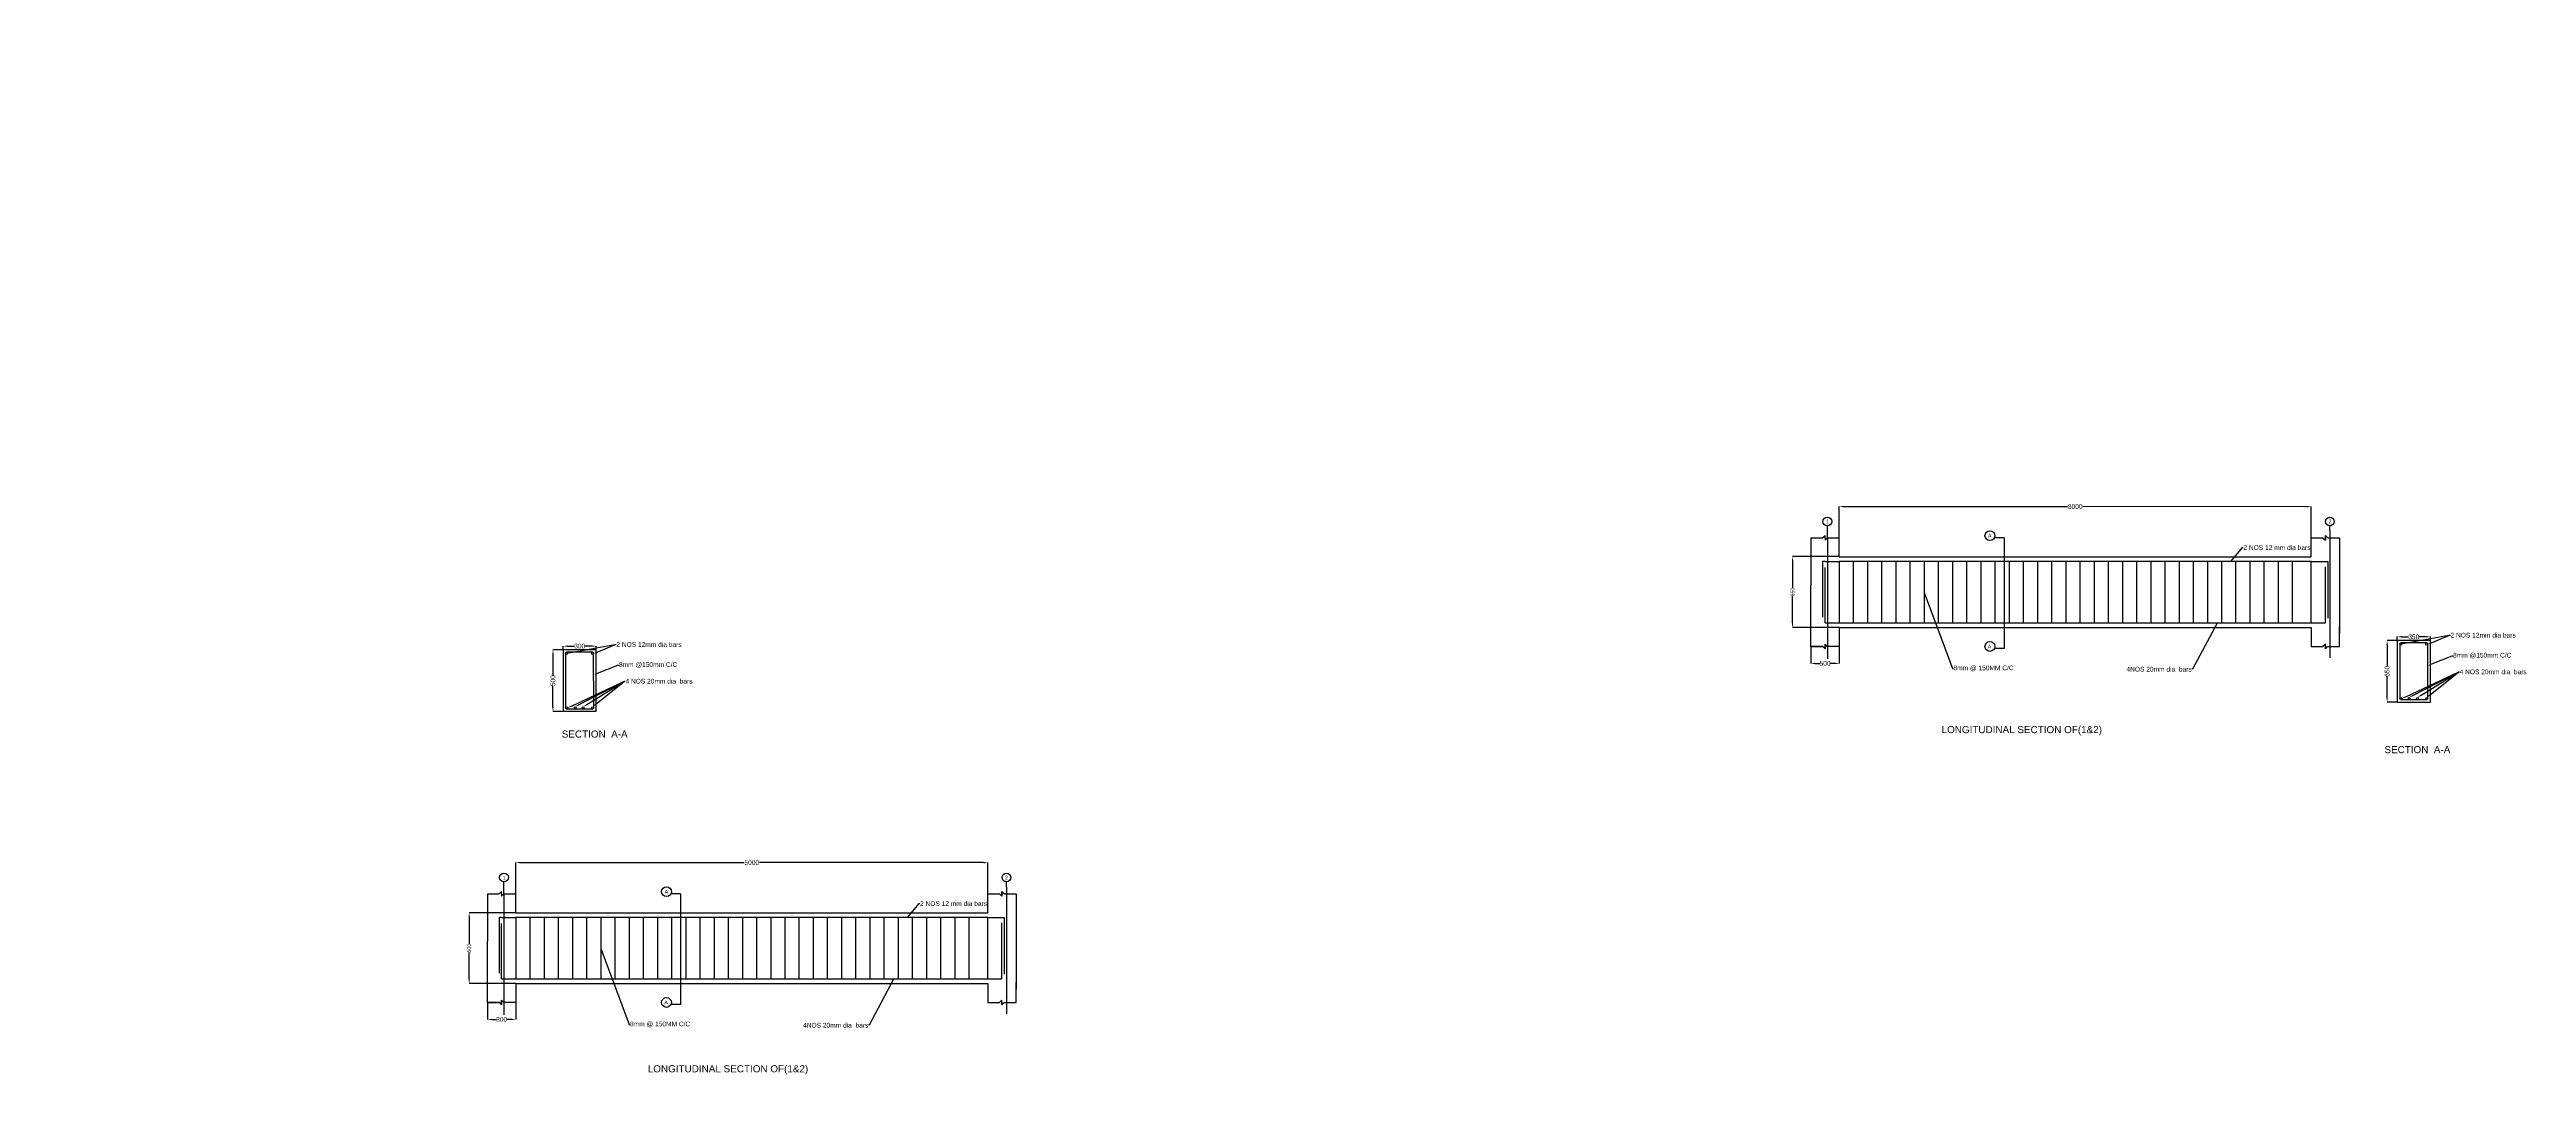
# Model space of a CAD drawing. Header units: millimetres. Extents: x -2939 to 23299, y 140 to 10993.
import ezdxf
from ezdxf import colors
from ezdxf.entities.mleader import LeaderData, LeaderLine
from ezdxf.math import Vec2, Vec3

# ---------------------------------------------------------------- set-up
doc = ezdxf.new("R2010")
doc.units = ezdxf.units.MM
doc.styles.get("Standard").update_dxf_attribs({"font": 'arial.ttf'})
doc.dimstyles.new('ISO-25', dxfattribs={"dimtxt": 2.5, "dimasz": 2.5, "dimexe": 1.25, "dimexo": 0.625, "dimtad": 1, "dimtxsty": 'Standard', "dimcen": 2.5, "dimadec": 0, "dimazin": 0, "dimtfac": 1, "dimtmove": 0, "dimatfit": 3, "dimfxl": 1, "dimarcsym": 0})

# ---------------------------------------------------------------- blocks, each defined once
blk = doc.blocks.new('*D1')
at = {"color": 0, "lineweight": -2, "transparency": 16777216}
for p, q in [((1999, 1853), (1505, 1853)), ((1506, 1808), (1506, 1523)), ((1506, 1148), (1506, 1433)), ((1999, 1103), (1505, 1103))]:
    blk.add_line(p, q, dxfattribs=at)
at = {"color": 0, "transparency": 16777216}
for points in [[(1499, 1808), (1514, 1808), (1506, 1853)], [(1499, 1148), (1514, 1148), (1506, 1103)]]:
    blk.add_solid(points, dxfattribs=at)
at = {"layer": 'Defpoints', "color": 0, "transparency": 16777216}
for p in [(2000, 1853), (1506, 1103), (2000, 1103)]:
    blk.add_point(p, dxfattribs=at)
at = {"color": 0, "transparency": 16777216, "insert": (1506, 1478), "char_height": 40, "attachment_point": 5, "rotation": 90}
blk.add_mtext('500 ', dxfattribs=at)
blk = doc.blocks.new('*D2')
at = {"color": 0, "lineweight": -2, "transparency": 16777216}
for p, q in [((2000, 2054), (2000, 2385)), ((2045, 2384), (4420, 2383)), ((6955, 2383), (4580, 2383)), ((7000, 2054), (7000, 2384))]:
    blk.add_line(p, q, dxfattribs=at)
at = {"color": 0, "transparency": 16777216}
for points in [[(2045, 2391), (2045, 2376), (2000, 2384)], [(6955, 2390), (6955, 2375), (7000, 2383)]]:
    blk.add_solid(points, dxfattribs=at)
at = {"layer": 'Defpoints', "color": 0, "transparency": 16777216}
for p in [(7000, 2383), (2000, 2054), (7000, 2053)]:
    blk.add_point(p, dxfattribs=at)
at = {"color": 0, "transparency": 16777216, "insert": (4500, 2383), "char_height": 50, "attachment_point": 5, "rotation": 359.992}
blk.add_mtext('5000', dxfattribs=at)
blk = doc.blocks.new('*D3')
at = {"color": 0, "lineweight": -2, "transparency": 16777216}
for p, q in [((1700, 903), (1700, 722)), ((2000, 903), (2000, 722)), ((1745, 723), (1794, 723)), ((1955, 723), (1906, 723))]:
    blk.add_line(p, q, dxfattribs=at)
at = {"color": 0, "transparency": 16777216}
for points in [[(1745, 731), (1745, 716), (1700, 723)], [(1955, 731), (1955, 716), (2000, 723)]]:
    blk.add_solid(points, dxfattribs=at)
at = {"layer": 'Defpoints', "color": 0, "transparency": 16777216}
for p in [(1700, 903), (2000, 903), (2000, 723)]:
    blk.add_point(p, dxfattribs=at)
at = {"color": 0, "transparency": 16777216, "insert": (1850, 723), "char_height": 50, "attachment_point": 5}
blk.add_mtext('300', dxfattribs=at)
blk = doc.blocks.new('*D4')
at = {"color": 0, "lineweight": -2, "transparency": 16777216}
for p, q in [((21931, 4735), (21931, 4776)), ((21976, 4774), (22050, 4774)), ((22236, 4774), (22162, 4774)), ((22281, 4735), (22281, 4776))]:
    blk.add_line(p, q, dxfattribs=at)
at = {"color": 0, "transparency": 16777216}
for points in [[(21976, 4782), (21976, 4767), (21931, 4774)], [(22236, 4782), (22236, 4767), (22281, 4774)]]:
    blk.add_solid(points, dxfattribs=at)
at = {"layer": 'Defpoints', "color": 0, "transparency": 16777216}
for p in [(21931, 4734), (22281, 4774), (22281, 4734)]:
    blk.add_point(p, dxfattribs=at)
at = {"color": 0, "transparency": 16777216, "insert": (22106, 4774), "char_height": 50, "attachment_point": 5}
blk.add_mtext('350', dxfattribs=at)
blk = doc.blocks.new('*D5')
at = {"color": 0, "lineweight": -2, "transparency": 16777216}
for p, q in [((21930, 4734), (21822, 4734)), ((21823, 4689), (21823, 4465)), ((21823, 4129), (21823, 4353)), ((21930, 4084), (21822, 4084))]:
    blk.add_line(p, q, dxfattribs=at)
at = {"color": 0, "transparency": 16777216}
for points in [[(21815, 4689), (21830, 4689), (21823, 4734)], [(21815, 4129), (21830, 4129), (21823, 4084)]]:
    blk.add_solid(points, dxfattribs=at)
at = {"layer": 'Defpoints', "color": 0, "transparency": 16777216}
for p in [(21931, 4734), (21823, 4084), (21931, 4084)]:
    blk.add_point(p, dxfattribs=at)
at = {"color": 0, "transparency": 16777216, "insert": (21823, 4409), "char_height": 50, "attachment_point": 5, "rotation": 90}
blk.add_mtext('650', dxfattribs=at)
blk = doc.blocks.new('*D6')
at = {"color": 0, "lineweight": -2, "transparency": 16777216}
for p, q in [((2502, 4636), (2502, 4677)), ((2547, 4676), (2621, 4676)), ((2807, 4676), (2732, 4676)), ((2852, 4636), (2852, 4677))]:
    blk.add_line(p, q, dxfattribs=at)
at = {"color": 0, "transparency": 16777216}
for points in [[(2547, 4683), (2547, 4668), (2502, 4676)], [(2807, 4683), (2807, 4668), (2852, 4676)]]:
    blk.add_solid(points, dxfattribs=at)
at = {"layer": 'Defpoints', "color": 0, "transparency": 16777216}
for p in [(2502, 4635), (2852, 4676), (2852, 4635)]:
    blk.add_point(p, dxfattribs=at)
at = {"color": 0, "transparency": 16777216, "insert": (2677, 4676), "char_height": 50, "attachment_point": 5}
blk.add_mtext('300', dxfattribs=at)
blk = doc.blocks.new('*D7')
at = {"color": 0, "lineweight": -2, "transparency": 16777216}
for p, q in [((2501, 4635), (2392, 4635)), ((2394, 4590), (2394, 4366)), ((2394, 4030), (2394, 4255)), ((2501, 3985), (2392, 3985))]:
    blk.add_line(p, q, dxfattribs=at)
at = {"color": 0, "transparency": 16777216}
for points in [[(2386, 4590), (2401, 4590), (2394, 4635)], [(2386, 4030), (2401, 4030), (2394, 3985)]]:
    blk.add_solid(points, dxfattribs=at)
at = {"layer": 'Defpoints', "color": 0, "transparency": 16777216}
for p in [(2502, 4635), (2394, 3985), (2502, 3985)]:
    blk.add_point(p, dxfattribs=at)
at = {"color": 0, "transparency": 16777216, "insert": (2394, 4310), "char_height": 50, "attachment_point": 5, "rotation": 90}
blk.add_mtext('500', dxfattribs=at)
blk = doc.blocks.new('*D8')
at = {"color": 0, "lineweight": -2, "transparency": 16777216}
for p, q in [((16018, 5623), (15524, 5623)), ((15525, 5578), (15525, 5293)), ((15525, 4918), (15525, 5203)), ((16018, 4873), (15524, 4873))]:
    blk.add_line(p, q, dxfattribs=at)
at = {"color": 0, "transparency": 16777216}
for points in [[(15517, 5578), (15532, 5578), (15525, 5623)], [(15517, 4918), (15532, 4918), (15525, 4873)]]:
    blk.add_solid(points, dxfattribs=at)
at = {"layer": 'Defpoints', "color": 0, "transparency": 16777216}
for p in [(16019, 5623), (15525, 4873), (16019, 4873)]:
    blk.add_point(p, dxfattribs=at)
at = {"color": 0, "transparency": 16777216, "insert": (15525, 5248), "char_height": 40, "attachment_point": 5, "rotation": 90}
blk.add_mtext('650 ', dxfattribs=at)
blk = doc.blocks.new('*D9')
at = {"color": 0, "lineweight": -2, "transparency": 16777216}
for p, q in [((16019, 5824), (16019, 6154)), ((16064, 6153), (18439, 6153)), ((20974, 6152), (18598, 6153)), ((21019, 5823), (21019, 6154))]:
    blk.add_line(p, q, dxfattribs=at)
at = {"color": 0, "transparency": 16777216}
for points in [[(16064, 6161), (16064, 6146), (16019, 6153)], [(20974, 6160), (20974, 6145), (21019, 6152)]]:
    blk.add_solid(points, dxfattribs=at)
at = {"layer": 'Defpoints', "color": 0, "transparency": 16777216}
for p in [(21019, 6152), (16019, 5823), (21019, 5823)]:
    blk.add_point(p, dxfattribs=at)
at = {"color": 0, "transparency": 16777216, "insert": (18519, 6153), "char_height": 50, "attachment_point": 5, "rotation": 359.992}
blk.add_mtext('8000', dxfattribs=at)
blk = doc.blocks.new('*D10')
at = {"color": 0, "lineweight": -2, "transparency": 16777216}
for p, q in [((15719, 4672), (15719, 4491)), ((15764, 4493), (15813, 4493)), ((15974, 4493), (15924, 4493)), ((16019, 4672), (16019, 4491))]:
    blk.add_line(p, q, dxfattribs=at)
at = {"color": 0, "transparency": 16777216}
for points in [[(15764, 4500), (15764, 4485), (15719, 4493)], [(15974, 4500), (15974, 4485), (16019, 4493)]]:
    blk.add_solid(points, dxfattribs=at)
at = {"layer": 'Defpoints', "color": 0, "transparency": 16777216}
for p in [(15719, 4673), (16019, 4673), (16019, 4493)]:
    blk.add_point(p, dxfattribs=at)
at = {"color": 0, "transparency": 16777216, "insert": (15869, 4493), "char_height": 50, "attachment_point": 5}
blk.add_mtext('500', dxfattribs=at)

msp = doc.modelspace()

# ---------------------------------------------------------------- linework, layer by layer
for p, q in [((15718.579, 5822.794), (15843.58, 5822.932)), ((15718.579, 5822.794), (15718.579, 5322.794)), ((15843.58, 5822.932), (15868.579, 5847.702)), ((15868.579, 5822.794), (15868.579, 5847.702)), ((15868.579, 5822.794), (15868.579, 5797.794)), ((15868.579, 5822.794), (15868.579, 5797.794)), ((15893.579, 5822.586), (15868.579, 5797.794)), ((15893.579, 5822.586), (15893.579, 5948.123)), ((15893.579, 5822.586), (16018.579, 5822.586)), ((15893.579, 5822.586), (15893.579, 4541.52)), ((16018.579, 5622.794), (16018.579, 5822.794)), ((17764.621, 5823.493), (17675.546, 5823.493)), ((17764.621, 5823.493), (17764.621, 4650.62)), ((21018.579, 5622.794), (21018.579, 5822.794)), ((21018.579, 5822.794), (21143.581, 5822.476)), ((21143.581, 5822.476), (21168.579, 5797.794)), ((21168.579, 5822.794), (21168.579, 5847.794)), ((21168.579, 5847.794), (21168.579, 5822.794)), ((21193.575, 5823.273), (21168.579, 5847.794)), ((21168.579, 5822.794), (21168.579, 5797.794)), ((21168.579, 5797.794), (21168.579, 5822.794)), ((21193.575, 5823.273), (21318.579, 5823.273)), ((21215.946, 5896.979), (21215.946, 5948.124)), ((21215.946, 5896.979), (21215.946, 4552.515)), ((21318.579, 5822.794), (21318.579, 4811.924)), ((15868.579, 5572.794), (15843.579, 5572.794)), ((15843.579, 5572.794), (15843.579, 4981.831)), ((15868.579, 5572.794), (16018.579, 5572.794)), ((16018.579, 5622.794), (21018.579, 5622.794)), ((21018.579, 5572.794), (16018.579, 5572.794)), ((16018.579, 5572.794), (16018.579, 4922.794)), ((16168.579, 5572.794), (16168.579, 4922.794)), ((16318.579, 5572.794), (16318.579, 4922.794)), ((16468.579, 5572.794), (16468.579, 4922.794)), ((16618.579, 5572.794), (16618.579, 4922.794)), ((16768.579, 5572.794), (16768.579, 4922.794)), ((16918.579, 5572.794), (16918.579, 4922.794)), ((17068.579, 5572.794), (17068.579, 4922.794)), ((17218.579, 5572.794), (17218.579, 4922.794)), ((17368.579, 5572.794), (17368.579, 4922.794)), ((17518.579, 5572.794), (17518.579, 4922.794)), ((17668.579, 5572.794), (17668.579, 4922.794)), ((17818.579, 5572.794), (17818.579, 4922.794)), ((17968.579, 5572.794), (17968.579, 4922.794)), ((18118.579, 5572.794), (18118.579, 4922.794)), ((18268.579, 5572.794), (18268.579, 4922.794)), ((18418.579, 5572.794), (18418.579, 4922.794)), ((18568.579, 5572.794), (18568.579, 4922.794)), ((18718.579, 5572.794), (18718.579, 4922.794)), ((18868.579, 5572.794), (18868.579, 4922.794)), ((19018.579, 5572.794), (19018.579, 4922.794)), ((19168.579, 5572.794), (19168.579, 4922.794)), ((19318.579, 5572.794), (19318.579, 4922.794)), ((19468.579, 5572.794), (19468.579, 4922.794)), ((19618.579, 5572.794), (19618.579, 4922.794)), ((19768.579, 5572.794), (19768.579, 4922.794)), ((19918.579, 5572.794), (19918.579, 4922.794)), ((20068.579, 5572.794), (20068.579, 4922.794)), ((20218.579, 5572.794), (20218.579, 4922.794)), ((20368.579, 5572.794), (20368.579, 4922.794)), ((20518.579, 5572.794), (20518.579, 4922.794)), ((20668.579, 5572.794), (20668.579, 4922.794)), ((20818.579, 5572.794), (20818.579, 4922.794)), ((21018.457, 5657.765), (21018.457, 5657.765)), ((21018.579, 4922.794), (21018.579, 5572.794)), ((21018.579, 5572.794), (21168.579, 5572.794)), ((21168.579, 5572.794), (21168.579, 5572.794)), ((21168.579, 5572.794), (21193.579, 5572.794)), ((21168.579, 4922.794), (21168.579, 5513.681)), ((21193.579, 5572.794), (21193.579, 4973.328)), ((15718.579, 4672.794), (15718.579, 5322.794)), ((15868.579, 4922.794), (15868.579, 5506.555)), ((15868.579, 4922.794), (16018.579, 4922.794)), ((16018.579, 4922.794), (21018.579, 4922.794)), ((16018.579, 4872.794), (21018.579, 4872.794)), ((16018.579, 4872.794), (16018.579, 4672.794)), ((21018.579, 4957.765), (21018.457, 4957.765)), ((21018.457, 4957.765), (21018.579, 4957.685)), ((21018.579, 4922.794), (21168.579, 4922.794)), ((21018.579, 4872.794), (21018.579, 4672.794)), ((21318.579, 4672.794), (21318.579, 4885.218)), ((21930.795, 4734.033), (21930.795, 4084.033)), ((22280.795, 4734.033), (21930.795, 4734.033)), ((22280.795, 4084.033), (22280.795, 4734.033)), ((2501.523, 4635.319), (2501.523, 3985.319)), ((2851.523, 4635.319), (2501.523, 4635.319)), ((2527.106, 4599.355), (2527.668, 4022.056)), ((2813.163, 4610.319), (2538.07, 4610.319)), ((2825.628, 4022.066), (2824.127, 4599.355)), ((2851.523, 3985.319), (2851.523, 4635.319)), ((15844.662, 4672.794), (15718.579, 4672.794)), ((15718.579, 4672.794), (15844.662, 4672.794)), ((15844.662, 4672.794), (15868.579, 4647.794)), ((15868.579, 4672.794), (15868.579, 4697.794)), ((15893.109, 4672.794), (15868.579, 4697.794)), ((15868.579, 4672.794), (15868.579, 4647.794)), ((15868.579, 4647.794), (15868.579, 4672.794)), ((16018.579, 4672.794), (15893.109, 4672.794)), ((17764.621, 4650.62), (17658.845, 4650.62)), ((21018.579, 4672.794), (21143.579, 4672.794)), ((21018.579, 4672.794), (21143.579, 4672.794)), ((21168.579, 4697.794), (21143.579, 4672.794)), ((21168.579, 4672.794), (21168.579, 4697.794)), ((21168.579, 4672.794), (21168.579, 4647.794)), ((21168.579, 4647.794), (21168.579, 4672.794)), ((21168.579, 4647.794), (21192.9, 4672.794)), ((21192.9, 4672.794), (21318.579, 4672.794)), ((21956.379, 4698.069), (21956.941, 4120.77)), ((22242.435, 4709.033), (21967.343, 4709.033)), ((22254.9, 4120.781), (22253.399, 4698.069)), ((2501.523, 3985.319), (2851.523, 3985.319)), ((2538.632, 4011.102), (2814.664, 4011.102)), ((21930.795, 4084.033), (22280.795, 4084.033)), ((21967.905, 4109.817), (22243.936, 4109.817)), ((1874.925, 2052.958), (1874.925, 2178.495)), ((7197.293, 2127.351), (7197.293, 2178.496)), ((7197.293, 2127.351), (7197.293, 782.887)), ((1699.926, 2053.166), (1824.926, 2053.304)), ((1699.926, 2053.166), (1699.926, 1553.166)), ((1824.926, 2053.304), (1849.926, 2078.074)), ((1849.926, 2053.166), (1849.926, 2078.074)), ((1849.926, 2053.166), (1849.926, 2028.166)), ((1849.926, 2053.166), (1849.926, 2028.166)), ((1874.925, 2052.958), (1849.926, 2028.166)), ((1874.925, 2052.958), (1999.926, 2052.958)), ((1874.925, 2052.958), (1874.925, 771.892)), ((1999.926, 1853.166), (1999.926, 2053.166)), ((1999.926, 1853.166), (6999.926, 1853.166)), ((3745.968, 2053.865), (3656.892, 2053.865)), ((3745.968, 2053.865), (3745.968, 880.992)), ((6999.803, 1888.138), (6999.803, 1888.138)), ((6999.926, 1853.166), (6999.926, 2053.166)), ((6999.926, 2053.166), (7124.928, 2052.848)), ((7124.928, 2052.848), (7149.926, 2028.166)), ((7149.926, 2053.166), (7149.926, 2078.166)), ((7149.926, 2078.166), (7149.926, 2053.166)), ((7174.921, 2053.645), (7149.926, 2078.166)), ((7149.926, 2053.166), (7149.926, 2028.166)), ((7149.926, 2028.166), (7149.926, 2053.166)), ((7174.921, 2053.645), (7299.926, 2053.645)), ((7299.926, 2053.166), (7299.926, 1042.296)), ((1849.926, 1803.166), (1824.926, 1803.166)), ((1824.926, 1803.166), (1824.926, 1212.203)), ((1849.926, 1803.166), (1999.926, 1803.166)), ((1849.926, 1153.166), (1849.926, 1736.927)), ((6999.926, 1803.166), (1999.926, 1803.166)), ((1999.926, 1803.166), (1999.926, 1153.166)), ((2149.926, 1803.166), (2149.926, 1153.166)), ((2299.926, 1803.166), (2299.926, 1153.166)), ((2449.926, 1803.166), (2449.926, 1153.166)), ((2599.926, 1803.166), (2599.926, 1153.166)), ((2749.926, 1803.166), (2749.926, 1153.166)), ((2899.926, 1803.166), (2899.926, 1153.166)), ((3049.926, 1803.166), (3049.926, 1153.166)), ((3199.926, 1803.166), (3199.926, 1153.166)), ((3349.926, 1803.166), (3349.926, 1153.166)), ((3499.926, 1803.166), (3499.926, 1153.166)), ((3649.926, 1803.166), (3649.926, 1153.166)), ((3799.926, 1803.166), (3799.926, 1153.166)), ((3949.926, 1803.166), (3949.926, 1153.166)), ((4099.926, 1803.166), (4099.926, 1153.166)), ((4249.926, 1803.166), (4249.926, 1153.166)), ((4399.926, 1803.166), (4399.926, 1153.166)), ((4549.926, 1803.166), (4549.926, 1153.166)), ((4699.926, 1803.166), (4699.926, 1153.166)), ((4849.926, 1803.166), (4849.926, 1153.166)), ((4999.926, 1803.166), (4999.926, 1153.166)), ((5149.926, 1803.166), (5149.926, 1153.166)), ((5299.926, 1803.166), (5299.926, 1153.166)), ((5449.926, 1803.166), (5449.926, 1153.166)), ((5599.926, 1803.166), (5599.926, 1153.166)), ((5749.926, 1803.166), (5749.926, 1153.166)), ((5899.926, 1803.166), (5899.926, 1153.166)), ((6049.926, 1803.166), (6049.926, 1153.166)), ((6199.926, 1803.166), (6199.926, 1153.166)), ((6349.926, 1803.166), (6349.926, 1153.166)), ((6499.926, 1803.166), (6499.926, 1153.166)), ((6649.926, 1803.166), (6649.926, 1153.166)), ((6799.926, 1803.166), (6799.926, 1153.166)), ((6999.926, 1153.166), (6999.926, 1803.166)), ((6999.926, 1803.166), (7149.926, 1803.166)), ((7149.926, 1803.166), (7149.926, 1803.166)), ((7149.926, 1803.166), (7174.926, 1803.166)), ((7149.926, 1153.166), (7149.926, 1744.053)), ((7174.926, 1803.166), (7174.926, 1203.7)), ((1699.926, 903.166), (1699.926, 1553.166)), ((1849.926, 1153.166), (1999.926, 1153.166)), ((1999.926, 1153.166), (6999.926, 1153.166)), ((1999.926, 1103.166), (6999.926, 1103.166)), ((1999.926, 1103.166), (1999.926, 903.166)), ((6999.926, 1188.138), (6999.803, 1188.138)), ((6999.803, 1188.138), (6999.926, 1188.057)), ((6999.926, 1153.166), (7149.926, 1153.166)), ((6999.926, 1103.166), (6999.926, 903.166)), ((7299.926, 903.166), (7299.926, 1115.59)), ((1699.926, 903.166), (1826.008, 903.166)), ((1826.008, 903.166), (1699.926, 903.166)), ((1826.008, 903.166), (1849.926, 878.166)), ((1849.926, 903.166), (1849.926, 928.166)), ((1874.455, 903.166), (1849.926, 928.166)), ((1849.926, 903.166), (1849.926, 878.166)), ((1849.926, 878.166), (1849.926, 903.166)), ((1999.926, 903.166), (1874.455, 903.166)), ((3745.968, 880.992), (3640.191, 880.992)), ((6999.926, 903.166), (7124.926, 903.166)), ((6999.926, 903.166), (7124.926, 903.166)), ((7149.926, 928.166), (7124.926, 903.166)), ((7149.926, 903.166), (7149.926, 928.166)), ((7149.926, 903.166), (7149.926, 878.166)), ((7149.926, 878.166), (7149.926, 903.166)), ((7149.926, 878.166), (7174.247, 903.166)), ((7174.247, 903.166), (7299.926, 903.166))]:
    msp.add_line(p, q)
for centre, radius in [((15893.579, 5995.068), 46.945), ((21216.223, 5995.068), 46.945), ((17615.157, 5844.946), 51.834), ((17615.157, 4672.072), 51.834), ((2538.07, 4599.355), 10.964), ((2813.163, 4599.355), 10.964), ((21967.343, 4698.069), 10.964), ((22242.435, 4698.069), 10.964), ((2538.632, 4022.066), 10.964), ((2628.156, 4022.066), 10.964), ((2714.482, 4022.066), 10.964), ((2814.664, 4022.066), 10.964), ((21967.905, 4120.781), 10.964), ((22057.428, 4120.781), 10.964), ((22143.755, 4120.781), 10.964), ((22243.936, 4120.781), 10.964), ((1874.925, 2225.44), 46.945), ((3596.503, 2075.318), 51.834), ((7197.569, 2225.44), 46.945), ((3596.503, 902.445), 51.834)]:
    msp.add_circle(centre, radius)

# ---------------------------------------------------------------- texts
at = {"attachment_point": 1}
for s, width, heights, insert, char_height in [('CED CONCRETE BEAMS', 5202.61722, [0], (-2939.205, 10992.478), 2.5), ('1', 10.43077, [0], (15882.059, 6016.604), 40), ('A ', 6.10262, [0], (15887.476, 5995.068), 2.5), ('A', 23.17727, [0], (17595.118, 5867.078), 40), ('A ', 6.10262, [0], (21163.064, 5995.068), 2.5), ('A ', 6.10262, [0], (21163.064, 5995.068), 2.5), ('A ', 6.10262, [0], (21163.064, 5995.068), 2.5), ('A ', 6.10262, [0], (21164.533, 5995.068), 2.5), ('A', 23.17727, [0], (17591.98, 4691.86), 40), ('SECTION  A-A', 1227.41506, [234.993], (2486.543, 3782.4), 75), ('SECTION  A-A', 1227.41506, [234.993], (21794.524, 3617.25), 75), ('1', 10.43077, [0], (1862.945, 2242.175), 40), ('A ', 6.10262, [0], (7144.41, 2225.44), 2.5), ('A ', 6.10262, [0], (7144.41, 2225.44), 2.5), ('A ', 6.10262, [0], (7144.41, 2225.44), 2.5), ('A ', 6.10262, [0], (7145.88, 2225.44), 2.5), ('A', 23.17727, [0], (3577.56, 2094.854), 40), ('A', 23.17727, [0], (3573.326, 923.072), 40)]:
    msp.add_mtext_dynamic_manual_height_columns(s, width=width, gutter_width=12.5, heights=heights, dxfattribs=dict(at, insert=insert, char_height=char_height))
for s, insert, char_height in [('2', (21202.722, 6016.47), 40), ('LONGITUDINAL SECTION OF(1&2)', (17103.202, 3829.428), 75), ('2', (7183.014, 2245.227), 40), ('LONGITUDINAL SECTION OF(1&2)', (3398.217, 237.964), 75)]:
    msp.add_mtext(s, dxfattribs=dict(at, insert=insert, char_height=char_height))

# ---------------------------------------------------------------- dimensions: what is measured, and where the dimension line sits
dim = msp.add_aligned_dim(p1=(16018.579, 5823.493), p2=(21018.579, 5822.794), distance=329.643, text='8000', dimstyle='ISO-25', override={"dimtxt": 50, "dimasz": 45, "dimgap": 5, "dimtad": 0})
dim.commit()
dim.dimension.update_dxf_attribs({"geometry": '*D9', "text_midpoint": (18518.625, 6152.786)})
for base, p1, p2, text, override, picture, middle in [((15524.757, 4872.794), (16018.579, 5622.794), (16018.579, 4872.794), '650 ', {"dimtxt": 40, "dimasz": 45, "dimtad": 0}, '*D8', (15524.757, 5247.794)), ((2393.606, 3985.319), (2501.523, 4635.319), (2501.523, 3985.319), '500', {"dimtxt": 50, "dimasz": 45, "dimtad": 0}, '*D7', (2393.606, 4310.319)), ((1506.103, 1103.166), (1999.926, 1853.166), (1999.926, 1103.166), '500 ', {"dimtxt": 40, "dimasz": 45, "dimtad": 0}, '*D1', (1506.103, 1478.166))]:
    dim = msp.add_linear_dim(base=base, p1=p1, p2=p2, angle=90, text=text, dimstyle='ISO-25', override=override)
    dim.commit()
    dim.dimension.update_dxf_attribs({"geometry": picture, "text_midpoint": middle})
dim = msp.add_linear_dim(base=(21822.878, 4084.033), p1=(21930.795, 4734.033), p2=(21930.795, 4084.033), angle=90, dimstyle='ISO-25', override={"dimtxt": 50, "dimasz": 45, "dimtad": 0})
dim.commit()
dim.dimension.update_dxf_attribs({"geometry": '*D5', "text_midpoint": (21822.878, 4409.033)})
for base, p1, p2, picture, middle in [((22280.795, 4774.294), (21930.795, 4734.033), (22280.795, 4734.033), '*D4', (22105.795, 4774.294)), ((1999.926, 723.109), (1699.926, 903.166), (1999.926, 903.166), '*D3', (1849.926, 723.109))]:
    dim = msp.add_linear_dim(base=base, p1=p1, p2=p2, dimstyle='ISO-25', override={"dimtxt": 50, "dimasz": 45, "dimtad": 0})
    dim.commit()
    dim.dimension.update_dxf_attribs({"geometry": picture, "text_midpoint": middle})
for base, p1, p2, text, picture, middle in [((2851.523, 4675.579), (2501.523, 4635.319), (2851.523, 4635.319), '300', '*D6', (2676.523, 4675.579)), ((16018.579, 4492.737), (15718.579, 4672.794), (16018.579, 4672.794), '500', '*D10', (15868.579, 4492.737))]:
    dim = msp.add_linear_dim(base=base, p1=p1, p2=p2, text=text, dimstyle='ISO-25', override={"dimtxt": 50, "dimasz": 45, "dimtad": 0})
    dim.commit()
    dim.dimension.update_dxf_attribs({"geometry": picture, "text_midpoint": middle})
dim = msp.add_aligned_dim(p1=(1999.926, 2053.865), p2=(6999.926, 2053.166), distance=329.643, dimstyle='ISO-25', override={"dimtxt": 50, "dimasz": 45, "dimgap": 5, "dimtad": 0})
dim.commit()
dim.dimension.update_dxf_attribs({"geometry": '*D2', "text_midpoint": (4499.972, 2383.159)})

# ---------------------------------------------------------------- leaders
ml = msp.add_multileader_mtext('Standard')
ml.set_content('2 NOS 12 mm dia bars', color=256)
ml.set_leader_properties()
ml.build(insert=Vec2(0, 0))
ctx = ml.context
ctx.base_point, ctx.char_height, ctx.plane_origin = Vec3(20298.818, 5718.697), 50, Vec3(20167.921, 5572.794)
notes = []
notes.append((ctx, [(0, (1, 1, 0), (20290.818, 5718.697), (1, 0), 8, [(0, [(20167.921, 5572.794)], 0, [])])]))
ctx.mtext.insert, ctx.mtext.flow_direction = Vec3(20300.818, 5744.123), 5
ml = msp.add_multileader_mtext('Standard')
ml.set_content('8mm @ 150MM C/C ', color=256)
ml.set_leader_properties()
ml.build(insert=Vec2(0, 0))
ctx = ml.context
ctx.base_point, ctx.char_height, ctx.plane_origin = Vec3(17227.18, 4437.539), 50, Vec3(16918.579, 5247.794)
notes.append((ctx, [(0, (1, 1, 0), (17219.18, 4437.539), (1, 0), 8, [(0, [(16918.579, 5247.794)], 0, [])])]))
ctx.mtext.insert, ctx.mtext.flow_direction = Vec3(17229.18, 4469.889), 5
ml = msp.add_multileader_mtext('Standard')
ml.set_content('4NOS 20mm dia  bars', color=256)
ml.set_leader_properties()
ml.build(insert=Vec2(0, 0))
ctx = ml.context
ctx.base_point, ctx.char_height, ctx.plane_origin = Vec3(19063.403, 4430.87), 50, Vec3(20023.287, 4922.794)
ctx.text_align_type = 2
notes.append((ctx, [(0, (1, 1, 0), (19762.818, 4430.87), (-1, 0), 8, [(0, [(20023.287, 4922.794)], 0, [])])]))
ctx.mtext.insert, ctx.mtext.alignment, ctx.mtext.flow_direction = Vec3(19752.818, 4456.297), 3, 5
ml = msp.add_multileader_mtext('Standard')
ml.set_content('', color=256)
ml.set_leader_properties()
ml.build(insert=Vec2(0, 0))
ml.multileader.update_dxf_attribs({"arrow_head_size": 45})
ctx = ml.context
ctx.base_point, ctx.char_height, ctx.arrow_head_size, ctx.plane_origin = Vec3(22484.937, 4791.131), 50, 45, Vec3(21967.343, 4698.069)
notes.append((ctx, [(0, (1, 1, 0), (22476.937, 4791.131), (1, 0), 8, [(0, [(21967.343, 4698.069)], 0, [])])]))
ctx.mtext.insert, ctx.mtext.flow_direction = Vec3(22486.937, 4816.131), 5
ml = msp.add_multileader_mtext('Standard')
ml.set_content('2 NOS 12mm dia bars', color=256)
ml.set_leader_properties()
ml.build(insert=Vec2(0, 0))
ml.multileader.update_dxf_attribs({"arrow_head_size": 45})
ctx = ml.context
ctx.base_point, ctx.char_height, ctx.arrow_head_size, ctx.plane_origin = Vec3(22492.937, 4791.131), 50, 45, Vec3(22251.396, 4691.751)
notes.append((ctx, [(0, (1, 1, 0), (22484.937, 4791.131), (1, 0), 8, [(0, [(22251.396, 4691.751)], 0, [])])]))
ctx.mtext.insert, ctx.mtext.flow_direction = Vec3(22494.937, 4816.557), 5
ml = msp.add_multileader_mtext('Standard')
ml.set_content('', color=256)
ml.set_leader_properties()
ml.build(insert=Vec2(0, 0))
ml.multileader.update_dxf_attribs({"arrow_head_size": 45})
ctx = ml.context
ctx.base_point, ctx.char_height, ctx.arrow_head_size, ctx.plane_origin = Vec3(3055.664, 4692.416), 50, 45, Vec3(2538.07, 4599.355)
notes.append((ctx, [(0, (1, 1, 0), (3047.664, 4692.416), (1, 0), 8, [(0, [(2538.07, 4599.355)], 0, [])])]))
ctx.mtext.insert, ctx.mtext.flow_direction = Vec3(3057.664, 4717.416), 5
ml = msp.add_multileader_mtext('Standard')
ml.set_content('2 NOS 12mm dia bars', color=256)
ml.set_leader_properties()
ml.build(insert=Vec2(0, 0))
ml.multileader.update_dxf_attribs({"arrow_head_size": 45})
ctx = ml.context
ctx.base_point, ctx.char_height, ctx.arrow_head_size, ctx.plane_origin = Vec3(3063.664, 4692.416), 50, 45, Vec3(2822.123, 4593.037)
notes.append((ctx, [(0, (1, 1, 0), (3055.664, 4692.416), (1, 0), 8, [(0, [(2822.123, 4593.037)], 0, [])])]))
ctx.mtext.insert, ctx.mtext.flow_direction = Vec3(3065.664, 4717.843), 5
ml = msp.add_multileader_mtext('Standard')
ml.set_content('8mm @150mm C/C', color=256)
ml.set_leader_properties()
ml.build(insert=Vec2(0, 0))
ml.multileader.update_dxf_attribs({"arrow_head_size": 45})
ctx = ml.context
ctx.base_point, ctx.char_height, ctx.arrow_head_size, ctx.plane_origin = Vec3(3090.65, 4473.504), 50, 45, Vec3(2824.72, 4371.373)
notes.append((ctx, [(0, (1, 1, 0), (3082.65, 4473.504), (1, 0), 8, [(0, [(2824.72, 4371.373)], 0, [])])]))
ctx.mtext.insert, ctx.mtext.flow_direction = Vec3(3092.65, 4505.854), 5
ml = msp.add_multileader_mtext('Standard')
ml.set_content('8mm @150mm C/C', color=256)
ml.set_leader_properties()
ml.build(insert=Vec2(0, 0))
ml.multileader.update_dxf_attribs({"arrow_head_size": 45})
ctx = ml.context
ctx.base_point, ctx.char_height, ctx.arrow_head_size, ctx.plane_origin = Vec3(22519.922, 4572.218), 50, 45, Vec3(22253.992, 4470.087)
notes.append((ctx, [(0, (1, 1, 0), (22511.922, 4572.218), (1, 0), 8, [(0, [(22253.992, 4470.087)], 0, [])])]))
ctx.mtext.insert, ctx.mtext.flow_direction = Vec3(22521.922, 4604.568), 5
ml = msp.add_multileader_mtext('Standard')
ml.set_content('', color=256)
ml.set_leader_properties()
ml.build(insert=Vec2(0, 0))
ml.multileader.update_dxf_attribs({"arrow_head_size": 45})
ctx = ml.context
ctx.base_point, ctx.char_height, ctx.arrow_head_size, ctx.plane_origin = Vec3(3159.975, 4303.962), 50, 45, Vec3(2549.596, 4022.066)
notes.append((ctx, [(0, (1, 1, 0), (3151.975, 4303.962), (1, 0), 8, [(0, [(2549.596, 4022.066)], 0, [])])]))
ctx.mtext.insert, ctx.mtext.flow_direction = Vec3(3161.975, 4328.962), 5
ml = msp.add_multileader_mtext('Standard')
ml.set_content('', color=256)
ml.set_leader_properties()
ml.build(insert=Vec2(0, 0))
ml.multileader.update_dxf_attribs({"arrow_head_size": 45})
ctx = ml.context
ctx.base_point, ctx.char_height, ctx.arrow_head_size, ctx.plane_origin = Vec3(3159.975, 4303.962), 50, 45, Vec3(2625.961, 4032.808)
notes.append((ctx, [(0, (1, 1, 0), (3151.975, 4303.962), (1, 0), 8, [(0, [(2625.961, 4032.808)], 0, [])])]))
ctx.mtext.insert, ctx.mtext.flow_direction = Vec3(3161.975, 4328.962), 5
ml = msp.add_multileader_mtext('Standard')
ml.set_content('', color=256)
ml.set_leader_properties()
ml.build(insert=Vec2(0, 0))
ml.multileader.update_dxf_attribs({"arrow_head_size": 45})
ctx = ml.context
ctx.base_point, ctx.char_height, ctx.arrow_head_size, ctx.plane_origin = Vec3(3159.975, 4303.962), 50, 45, Vec3(2714.482, 4033.03)
notes.append((ctx, [(0, (1, 1, 0), (3151.975, 4303.962), (1, 0), 8, [(0, [(2714.482, 4033.03)], 0, [])])]))
ctx.mtext.insert, ctx.mtext.flow_direction = Vec3(3161.975, 4328.962), 5
ml = msp.add_multileader_mtext('Standard')
ml.set_content('4 NOS 20mm dia  bars', color=256)
ml.set_leader_properties()
ml.build(insert=Vec2(0, 0))
ml.multileader.update_dxf_attribs({"arrow_head_size": 45})
ctx = ml.context
ctx.base_point, ctx.char_height, ctx.arrow_head_size, ctx.plane_origin = Vec3(3159.975, 4303.962), 50, 45, Vec3(2813.428, 4032.96)
notes.append((ctx, [(0, (1, 1, 0), (3151.975, 4303.962), (1, 0), 8, [(0, [(2813.428, 4032.96)], 0, [])])]))
ctx.mtext.insert, ctx.mtext.flow_direction = Vec3(3161.975, 4329.389), 5
ml = msp.add_multileader_mtext('Standard')
ml.set_content('', color=256)
ml.set_leader_properties()
ml.build(insert=Vec2(0, 0))
ml.multileader.update_dxf_attribs({"arrow_head_size": 45})
ctx = ml.context
ctx.base_point, ctx.char_height, ctx.arrow_head_size, ctx.plane_origin = Vec3(22589.248, 4402.677), 50, 45, Vec3(21978.868, 4120.781)
notes.append((ctx, [(0, (1, 1, 0), (22581.248, 4402.677), (1, 0), 8, [(0, [(21978.868, 4120.781)], 0, [])])]))
ctx.mtext.insert, ctx.mtext.flow_direction = Vec3(22591.248, 4427.677), 5
ml = msp.add_multileader_mtext('Standard')
ml.set_content('', color=256)
ml.set_leader_properties()
ml.build(insert=Vec2(0, 0))
ml.multileader.update_dxf_attribs({"arrow_head_size": 45})
ctx = ml.context
ctx.base_point, ctx.char_height, ctx.arrow_head_size, ctx.plane_origin = Vec3(22589.248, 4402.677), 50, 45, Vec3(22055.233, 4131.523)
notes.append((ctx, [(0, (1, 1, 0), (22581.248, 4402.677), (1, 0), 8, [(0, [(22055.233, 4131.523)], 0, [])])]))
ctx.mtext.insert, ctx.mtext.flow_direction = Vec3(22591.248, 4427.677), 5
ml = msp.add_multileader_mtext('Standard')
ml.set_content('', color=256)
ml.set_leader_properties()
ml.build(insert=Vec2(0, 0))
ml.multileader.update_dxf_attribs({"arrow_head_size": 45})
ctx = ml.context
ctx.base_point, ctx.char_height, ctx.arrow_head_size, ctx.plane_origin = Vec3(22589.248, 4402.677), 50, 45, Vec3(22143.755, 4131.745)
notes.append((ctx, [(0, (1, 1, 0), (22581.248, 4402.677), (1, 0), 8, [(0, [(22143.755, 4131.745)], 0, [])])]))
ctx.mtext.insert, ctx.mtext.flow_direction = Vec3(22591.248, 4427.677), 5
ml = msp.add_multileader_mtext('Standard')
ml.set_content('4 NOS 20mm dia  bars', color=256)
ml.set_leader_properties()
ml.build(insert=Vec2(0, 0))
ml.multileader.update_dxf_attribs({"arrow_head_size": 45})
ctx = ml.context
ctx.base_point, ctx.char_height, ctx.arrow_head_size, ctx.plane_origin = Vec3(22589.248, 4402.677), 50, 45, Vec3(22242.7, 4131.675)
notes.append((ctx, [(0, (1, 1, 0), (22581.248, 4402.677), (1, 0), 8, [(0, [(22242.7, 4131.675)], 0, [])])]))
ctx.mtext.insert, ctx.mtext.flow_direction = Vec3(22591.248, 4428.103), 5
ml = msp.add_multileader_mtext('Standard')
ml.set_content('2 NOS 12 mm dia bars', color=256)
ml.set_leader_properties()
ml.build(insert=Vec2(0, 0))
ctx = ml.context
ctx.base_point, ctx.char_height, ctx.plane_origin = Vec3(6280.164, 1949.069), 50, Vec3(6149.267, 1803.166)
notes.append((ctx, [(0, (1, 1, 0), (6272.164, 1949.069), (1, 0), 8, [(0, [(6149.267, 1803.166)], 0, [])])]))
ctx.mtext.insert, ctx.mtext.flow_direction = Vec3(6282.164, 1974.495), 5
ml = msp.add_multileader_mtext('Standard')
ml.set_content('8mm @ 150MM C/C ', color=256)
ml.set_leader_properties()
ml.build(insert=Vec2(0, 0))
ctx = ml.context
ctx.base_point, ctx.char_height, ctx.plane_origin = Vec3(3208.526, 667.911), 50, Vec3(2899.926, 1478.166)
notes.append((ctx, [(0, (1, 1, 0), (3200.526, 667.911), (1, 0), 8, [(0, [(2899.926, 1478.166)], 0, [])])]))
ctx.mtext.insert, ctx.mtext.flow_direction = Vec3(3210.526, 700.261), 5
ml = msp.add_multileader_mtext('Standard')
ml.set_content('4NOS 20mm dia  bars', color=256)
ml.set_leader_properties()
ml.build(insert=Vec2(0, 0))
ctx = ml.context
ctx.base_point, ctx.char_height, ctx.plane_origin = Vec3(5044.75, 661.243), 50, Vec3(6004.633, 1153.166)
ctx.text_align_type = 2
notes.append((ctx, [(0, (1, 1, 0), (5744.164, 661.243), (-1, 0), 8, [(0, [(6004.633, 1153.166)], 0, [])])]))
ctx.mtext.insert, ctx.mtext.alignment, ctx.mtext.flow_direction = Vec3(5734.164, 686.669), 3, 5
for ctx, leaders in notes:
    for number, flags, end, landing, length, lines in leaders:
        leader = LeaderData()
        leader.index, (leader.has_last_leader_line, leader.has_dogleg_vector, leader.attachment_direction) = number, flags
        leader.last_leader_point, leader.dogleg_vector, leader.dogleg_length = Vec3(end), Vec3(landing), length
        for number, points, colour, breaks in lines:
            line = LeaderLine()
            line.index, line.vertices, line.color, line.breaks = number, Vec3.list(points), colors.encode_raw_color(colour), breaks
            leader.lines.append(line)
        ctx.leaders.append(leader)

doc.saveas('drawing.dxf')
